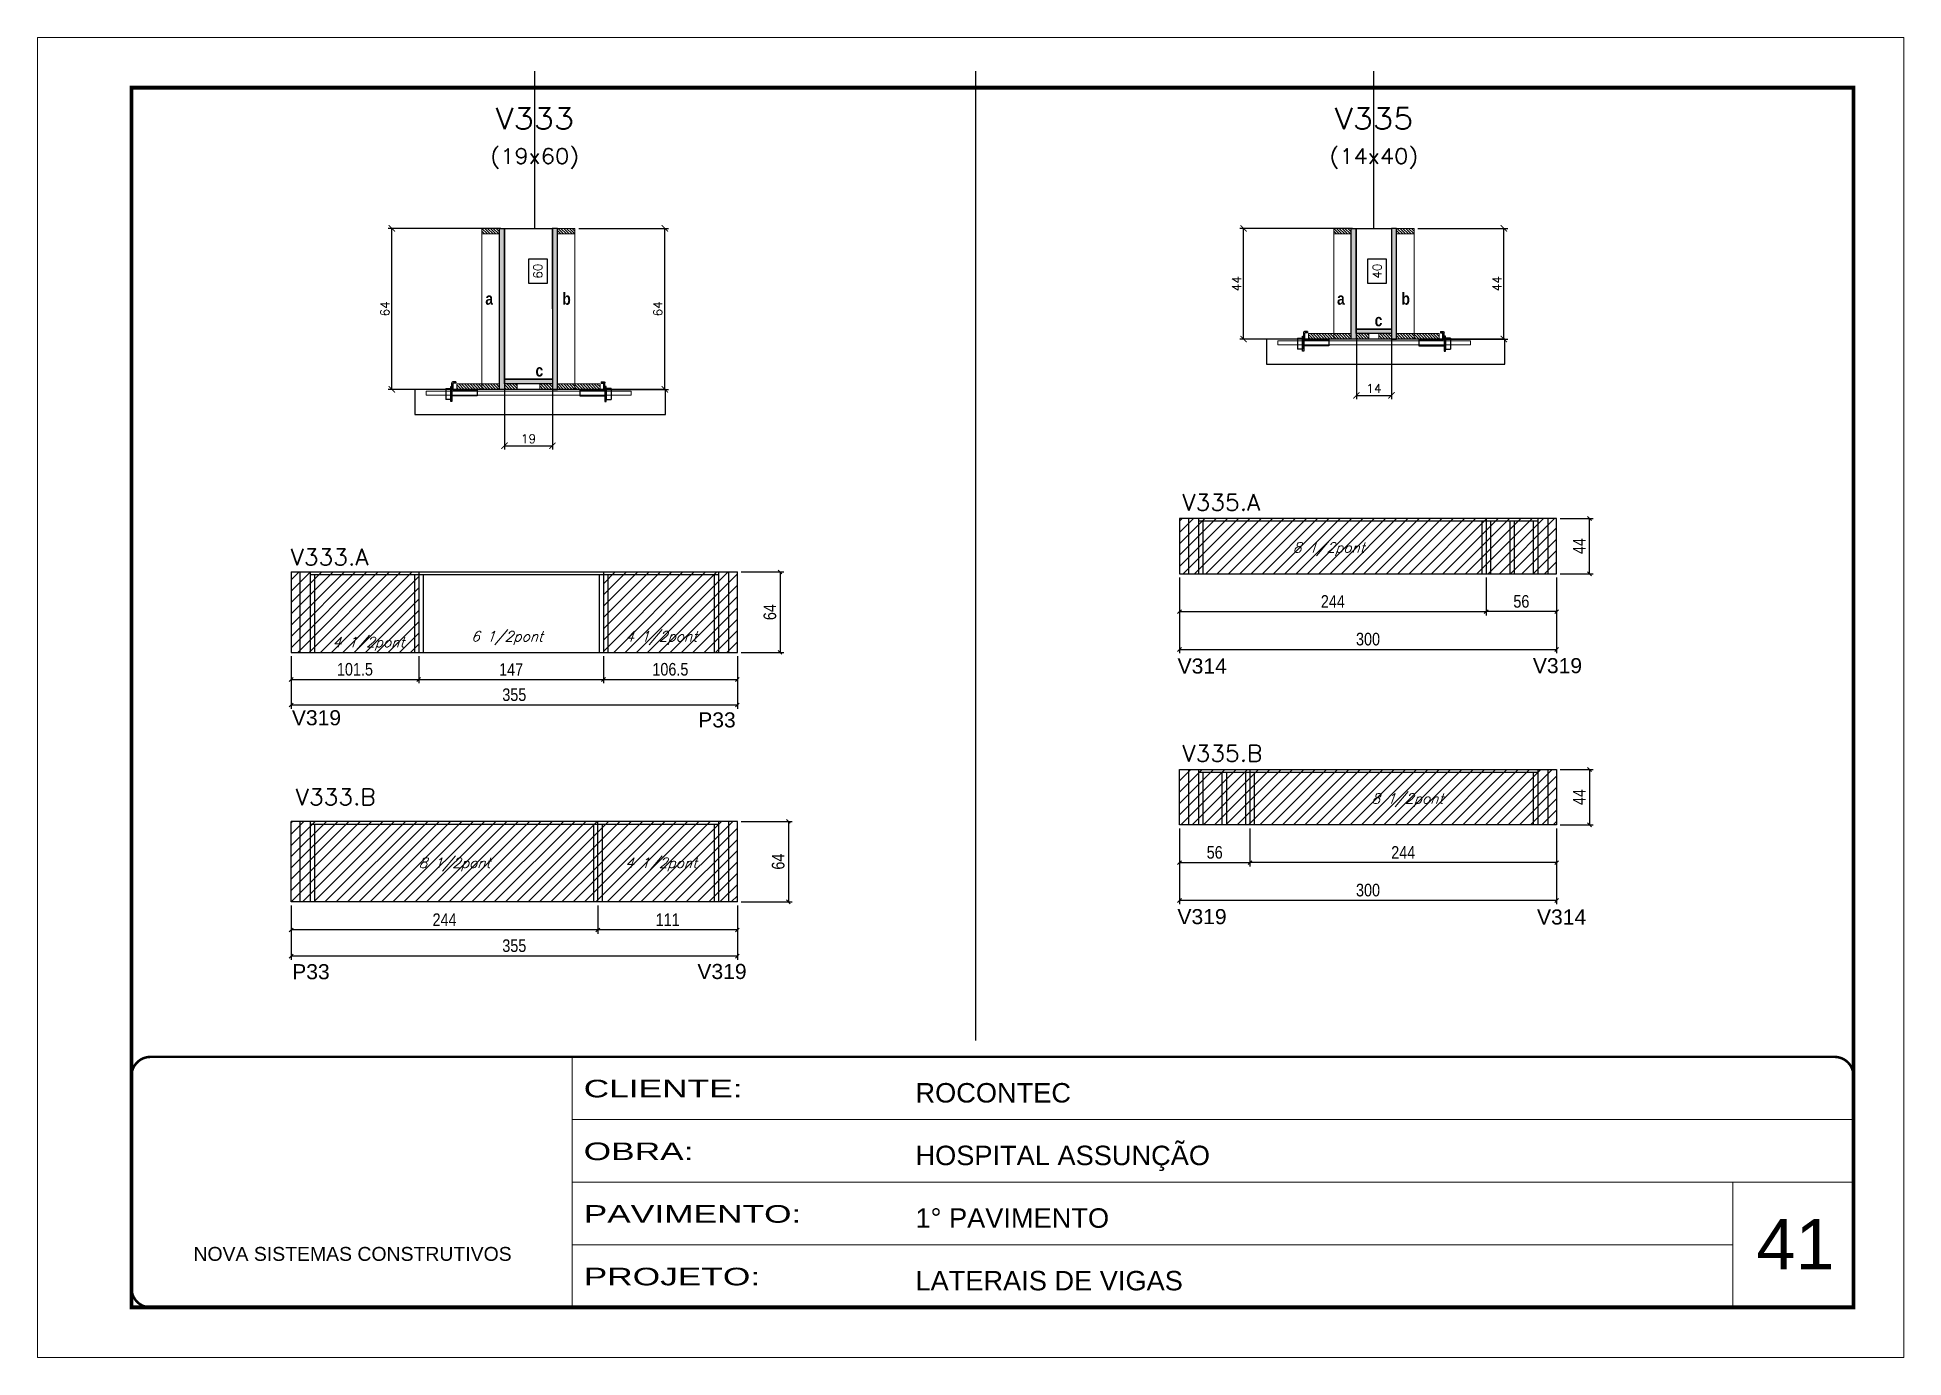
# Model space of a CAD drawing. Extents: x 137137 to 143418, y 10464 to 34486.
# Drawn here: x 137137 to 138622, y 21950 to 23000 of the extents above; entities that cross this region are included whole.
import ezdxf
from ezdxf.enums import TextEntityAlignment as Align

# ---------------------------------------------------------------- set-up
doc = ezdxf.new("R2010")
doc.units = 0
for name, pattern in [('CONTINUO', [0]), ('DASHED', [0.75, 0.5, -0.25]), ('HIDDEN', [0.375, 0.25, -0.125])]:
    doc.linetypes.add(name, pattern=pattern)
for name, color, linetype in [('5', 5, 'Continuous'), ('barrote', 251, 'Continuous'), ('COTA', 241, 'Continuous'), ('Cota Seção (2x)', 4, 'Continuous'), ('detalhes', 4, 'Continuous'), ('Painéis', 200, 'Continuous'), ('presilha', 1, 'Continuous'), ('SARR_2.2x7', 40, 'Continuous'), ('SARR_3.5x7', 81, 'Continuous'), ('texto', 7, 'Continuous'), ('Texto de Titulo', 7, 'Continuous'), ('Texto Qtd Sarr', 242, 'Continuous')]:
    doc.layers.add(name, color=color, linetype=linetype)
for name, color, linetype, lineweight in [('CARIMBO', 255, 'Continuous', 9), ('CONCRETO', 251, 'Continuous', 25), ('Folhas', 255, 'Continuous', 9), ('Hachura', 251, 'Continuous', 9), ('Madeira', 126, 'Continuous', 18), ('SARRAFO DE PRESSAO', 251, 'DASHED', 9), ('SCO-___-LAJ', 2, 'Continuous', 0), ('Texto Seção', 7, 'Continuous', 15)]:
    doc.layers.add(name, color=color, linetype=linetype, lineweight=lineweight)
doc.styles.add('ARIAL', font='arial.ttf')
doc.styles.add('COTA TECNICA', font='techl___.ttf', dxfattribs={"height": 10})
doc.styles.add('REGUA-120', font='ROMANS.shx', dxfattribs={"height": 15})
doc.styles.add('Romans', font='romans.shx')
doc.styles.get("Standard").update_dxf_attribs({"font": 'arial.ttf'})
doc.styles.add('TECNICA', font='techb___.ttf', dxfattribs={"height": 10})
doc.styles.add('Tecnologia', font='')
doc.styles.get('Tecnologia').set_extended_font_data('Forgotten Futurist')
doc.dimstyles.new('Cota Seção (2x)', dxfattribs={"dimtxt": 7, "dimasz": 5, "dimexe": 3, "dimexo": 3, "dimgap": 2, "dimtad": 3, "dimdec": 1, "dimlfac": 0.5, "dimzin": 12, "dimdsep": 46, "dimtxsty": 'Romans', "dimblk": 'ARCHTICK', "dimcen": 0, "dimclrd": 4, "dimclre": 4, "dimclrt": 1, "dimadec": 1, "dimazin": 3, "dimtfac": 1, "dimtdec": 1, "dimtmove": 0, "dimatfit": 3, "dimldrblk": 'OBLIQUE', "dimfxl": 1, "dimtolj": 1, "dimtzin": 12, "dimarcsym": 0})
doc.dimstyles.new('Cota Seção interna', dxfattribs={"dimtxt": 7, "dimasz": 6, "dimexe": 0.18, "dimexo": 2, "dimgap": -4, "dimtad": 3, "dimdec": 1, "dimlfac": 0.5, "dimzin": 12, "dimdsep": 46, "dimtxsty": 'Romans', "dimblk": 'ARCHTICK', "dimcen": 0.09, "dimse1": 1, "dimse2": 1, "dimsd1": 1, "dimsd2": 1, "dimclrd": 180, "dimclre": 5, "dimclrt": 1, "dimadec": 0, "dimazin": 3, "dimtfac": 1, "dimtdec": 1, "dimtofl": 0, "dimtmove": 0, "dimatfit": 3, "dimldrblk": 'ARCHTICK', "dimfxl": 1, "dimtolj": 1, "dimtzin": 0, "dimarcsym": 0})
doc.dimstyles.new('PAINEL', dxfattribs={"dimtxt": 10, "dimasz": 3, "dimexe": 3, "dimexo": 3, "dimgap": 3, "dimtad": 1, "dimdec": 1, "dimzin": 12, "dimdsep": 46, "dimtxsty": 'COTA TECNICA', "dimblk1": 'OBLIQUE', "dimblk2": 'OBLIQUE', "dimsah": 1, "dimcen": 0.9, "dimclrd": 4, "dimclre": 4, "dimclrt": 240, "dimadec": 1, "dimazin": 3, "dimtfac": 1, "dimtdec": 1, "dimtmove": 0, "dimatfit": 3, "dimfxl": 1, "dimtolj": 1, "dimtzin": 12, "dimarcsym": 0})
pattern_1 = [(315, (161133.3777, 14530.4116), (1.12253202, 1.12253202), [])]
pattern_2 = [(315, (161143.3777, 14530.4116), (1.12253202, 1.12253202), [])]
pattern_3 = [(315, (160465.6933, 14490.4116), (1.12253202, 1.12253202), [])]
pattern_4 = [(315, (160465.6933, 14416.8116), (1.12253202, 1.12253202), [])]
pattern_5 = [(45, (-4768.5, -8026.9955), (-4.49012806, 4.49012806), [])]
pattern_6 = [(45, (-3183.5, -8026.9955), (-4.49012806, 4.49012806), [])]

msp = doc.modelspace()

# ---------------------------------------------------------------- texts
at = {"layer": '5', "linetype": 'Continuous'}
for s, rotation, p in [('V314', 0.00004, (138044.57, 22494.07)), ('V319', 0.00004, (138327.25, 22494.37)), ('V319', 0.00004, (137339.82, 22452.93)), ('P33', 0.00004, (137663.16, 22451.21)), ('V319', 359.99996, (138044.42, 22294.77)), ('V314', 359.99996, (138330.54, 22294.48)), ('P33', 359.99996, (137340.09, 22250.97)), ('V319', 359.99996, (137662.49, 22251.14))]:
    msp.add_text(s, height=12, rotation=rotation, dxfattribs=at).set_placement(p)
at = {"layer": 'CARIMBO', "style": 'ARIAL'}
msp.add_text('41', height=40, dxfattribs=at).set_placement((138505.15, 22020.17))
at = {"layer": 'detalhes', "style": 'TECNICA'}
for s, p in [('a', (137493.77, 22787.39)), ('b', (137555, 22787.38)), ('a', (138171.45, 22787.39)), ('b', (138222.69, 22787.38)), ('c', (138201.36, 22770.29)), ('c', (137533.67, 22730.29))]:
    msp.add_text(s, height=9.6, dxfattribs=at).set_placement(p)
at = {"layer": 'texto', "color": 2, "char_height": 8, "attachment_point": 5, "style": 'Romans'}
for s, insert in [('{\\Q19;\\C256;8 1/2pont}', (138164.84, 22593)), ('{\\Q19;\\C256;6 1/2pont}', (137511.03, 22522.33)), ('{\\Q19;\\C256;4 1/2pont}', (137633.74, 22522.33)), ('{\\Q19;\\C256;4 1/2pont}', (137400.76, 22517.77)), ('{\\Q19;\\C256;8 1/2pont}', (138227.41, 22393.4)), ('{\\Q19;\\C256;8 1/2pont}', (137469.27, 22342.24)), ('{\\Q19;\\C256;4 1/2pont}', (137633.66, 22342.24))]:
    msp.add_mtext(s, dxfattribs=dict(at, insert=insert))
at = {"layer": 'Texto Seção', "style": 'REGUA-120', "width": 1.05}
for s, p in [('V335.A', (138048.34, 22623.72)), ('V333.A', (137338.82, 22580.21)), ('V335.B', (138048.34, 22424.13)), ('V333.B', (137342.86, 22389.52))]:
    msp.add_text(s, height=13, dxfattribs=at).set_placement(p)

# ---------------------------------------------------------------- blocks, each defined once
blk = doc.blocks.new('9999999999')
at = {"color": 30, "linetype": 'CONTINUO'}
for p, q in [((98564.6, 34230.2), (98564.6, 34429.4)), ((98564.6, 34379.6), (99584, 34379.6)), ((98564.6, 34329.8), (99488, 34329.8)), ((99584, 34329.8), (99488, 34329.8)), ((99488, 34329.8), (99488, 34230.2)), ((98564.6, 34280), (99488, 34280))]:
    blk.add_line(p, q, dxfattribs=at)
at = {"color": 30, "linetype": 'CONTINUO', "const_width": 2}
blk.add_lwpolyline([(99584, 34230.2), (99584, 34414.4, 0.414214), (99569, 34429.4), (98229, 34429.4, 0.414214), (98214, 34414.4), (98214, 34245.2, 0.414214), (98229, 34230.2), (99584, 34230.2)], format="xyb", dxfattribs=at)
at = {"layer": 'Folhas'}
blk.add_lwpolyline([(98139, 34190.2), (99624, 34190.2), (99624, 35240.2), (98139, 35240.2)], close=True, dxfattribs=at)
at = {"layer": 'Folhas', "color": 30, "const_width": 3}
blk.add_lwpolyline([(98214, 34230.2), (99584, 34230.2), (99584, 35200.2), (98214, 35200.2)], close=True, dxfattribs=at)
at = {"color": 7, "linetype": 'Continuous', "ltscale": 5, "style": 'ARIAL'}
for s, height, p in [('ROCONTEC', 15.48, (98837.7, 34393.1)), ('HOSPITAL ASSUNÇÃO', 15.483, (98837.7, 34343.3)), ('1° PAVIMENTO', 15.483, (98837.7, 34293.5)), ('NOVA SISTEMAS CONSTRUTIVOS', 11.059, (98263.2, 34267.2)), ('LATERAIS DE VIGAS', 15.483, (98837.7, 34243.7))]:
    blk.add_text(s, height=height, dxfattribs=at).set_placement(p)
at = {"layer": 'Folhas', "color": 7, "style": 'Tecnologia', "width": 1.5}
for s, p in [('CLIENTE:', (98573.7, 34397.2)), ('OBRA:', (98573.7, 34347.3)), ('PAVIMENTO:', (98573.7, 34297.5)), ('PROJETO:', (98573.7, 34247.7))]:
    blk.add_text(s, height=14, dxfattribs=at).set_placement(p)
blk = doc.blocks.new('_Oblique')
at = {"color": 0, "linetype": 'ByBlock', "lineweight": -2}
blk.add_line((-0.5, -0.5), (0.5, 0.5), dxfattribs=at)
blk = doc.blocks.new('*D1204')
at = {"layer": 'COTA', "color": 4, "linetype": 'ByBlock', "lineweight": -2, "transparency": 16777216}
for p, q in [((138046.1, 22570.4), (138046.1, 22510.2)), ((138346.1, 22570.4), (138346.1, 22510.2)), ((138046.1, 22513.2), (138346.1, 22513.2))]:
    blk.add_line(p, q, dxfattribs=at)
at = {"layer": 'Defpoints', "color": 0, "linetype": 'ByBlock', "transparency": 16777216}
for p in [(138046.1, 22573.4), (138346.1, 22573.4), (138346.1, 22513.2)]:
    blk.add_point(p, dxfattribs=at)
at = {"layer": 'COTA', "color": 4, "linetype": 'ByBlock', "lineweight": -2, "transparency": 16777216, "xscale": 3, "yscale": 3, "zscale": 3, "rotation": 180}
blk.add_blockref('_Oblique', (138046.1, 22513.2), dxfattribs=at)
at = {"layer": 'COTA', "color": 4, "linetype": 'ByBlock', "lineweight": -2, "transparency": 16777216, "xscale": 3, "yscale": 3, "zscale": 3}
blk.add_blockref('_Oblique', (138346.1, 22513.2), dxfattribs=at)
at = {"layer": 'COTA', "color": 240, "linetype": 'ByBlock', "transparency": 16777216, "insert": (138196.1, 22521.4), "char_height": 10, "attachment_point": 5, "style": 'COTA TECNICA'}
blk.add_mtext('\\A1;300', dxfattribs=at)
blk = doc.blocks.new('*D1205')
at = {"layer": 'COTA', "color": 4, "linetype": 'ByBlock', "lineweight": -2, "transparency": 16777216}
for p, q in [((138046.1, 22570.4), (138046.1, 22540.3)), ((138290.1, 22570.4), (138290.1, 22540.3)), ((138046.1, 22543.3), (138290.1, 22543.3))]:
    blk.add_line(p, q, dxfattribs=at)
at = {"layer": 'Defpoints', "color": 0, "linetype": 'ByBlock', "transparency": 16777216}
for p in [(138046.1, 22573.4), (138290.1, 22573.4), (138290.1, 22543.3)]:
    blk.add_point(p, dxfattribs=at)
at = {"layer": 'COTA', "color": 4, "linetype": 'ByBlock', "lineweight": -2, "transparency": 16777216, "xscale": 3, "yscale": 3, "zscale": 3, "rotation": 180}
blk.add_blockref('_Oblique', (138046.1, 22543.3), dxfattribs=at)
at = {"layer": 'COTA', "color": 4, "linetype": 'ByBlock', "lineweight": -2, "transparency": 16777216, "xscale": 3, "yscale": 3, "zscale": 3}
blk.add_blockref('_Oblique', (138290.1, 22543.3), dxfattribs=at)
at = {"layer": 'COTA', "color": 240, "linetype": 'ByBlock', "transparency": 16777216, "insert": (138168.1, 22551.4), "char_height": 10, "attachment_point": 5, "style": 'COTA TECNICA'}
blk.add_mtext('\\A1;244', dxfattribs=at)
blk = doc.blocks.new('*D1206')
at = {"layer": 'COTA', "color": 4, "linetype": 'ByBlock', "lineweight": -2, "transparency": 16777216}
for p, q in [((138290.1, 22570.4), (138290.1, 22540.3)), ((138346.1, 22570.4), (138346.1, 22540.3)), ((138346.1, 22543.3), (138290.1, 22543.3))]:
    blk.add_line(p, q, dxfattribs=at)
at = {"layer": 'Defpoints', "color": 0, "linetype": 'ByBlock', "transparency": 16777216}
for p in [(138290.1, 22573.4), (138346.1, 22573.4), (138290.1, 22543.3)]:
    blk.add_point(p, dxfattribs=at)
at = {"layer": 'COTA', "color": 4, "linetype": 'ByBlock', "lineweight": -2, "transparency": 16777216, "xscale": 3, "yscale": 3, "zscale": 3, "rotation": 180}
blk.add_blockref('_Oblique', (138290.1, 22543.3), dxfattribs=at)
at = {"layer": 'COTA', "color": 4, "linetype": 'ByBlock', "lineweight": -2, "transparency": 16777216, "xscale": 3, "yscale": 3, "zscale": 3}
blk.add_blockref('_Oblique', (138346.1, 22543.3), dxfattribs=at)
at = {"layer": 'COTA', "color": 240, "linetype": 'ByBlock', "transparency": 16777216, "insert": (138318.1, 22551.4), "char_height": 10, "attachment_point": 5, "style": 'COTA TECNICA'}
blk.add_mtext('\\A1;56', dxfattribs=at)
blk = doc.blocks.new('*D1207')
at = {"layer": 'COTA', "color": 4, "linetype": 'ByBlock', "lineweight": -2, "transparency": 16777216}
for p, q in [((138349.1, 22617.4), (138375.3, 22617.4)), ((138372.3, 22573.4), (138372.3, 22617.4)), ((138349.1, 22573.4), (138375.3, 22573.4))]:
    blk.add_line(p, q, dxfattribs=at)
at = {"layer": 'Defpoints', "color": 0, "linetype": 'ByBlock', "transparency": 16777216}
for p in [(138346.1, 22617.4), (138372.3, 22617.4), (138346.1, 22573.4)]:
    blk.add_point(p, dxfattribs=at)
at = {"layer": 'COTA', "color": 4, "linetype": 'ByBlock', "lineweight": -2, "transparency": 16777216, "xscale": 3, "yscale": 3, "zscale": 3}
for p, rotation in [((138372.3, 22617.4), 90), ((138372.3, 22573.4), 270)]:
    blk.add_blockref('_Oblique', p, dxfattribs=dict(at, rotation=rotation))
at = {"layer": 'COTA', "color": 240, "linetype": 'ByBlock', "transparency": 16777216, "insert": (138364.2, 22595.4), "char_height": 10, "attachment_point": 5, "rotation": 90, "style": 'COTA TECNICA'}
blk.add_mtext('\\A1;44', dxfattribs=at)
blk = doc.blocks.new('*D1208')
at = {"layer": 'COTA', "color": 4, "linetype": 'ByBlock', "lineweight": -2, "transparency": 16777216}
for p, q in [((138046.1, 22370.8), (138046.1, 22310.6)), ((138346.1, 22370.8), (138346.1, 22310.6)), ((138346.1, 22313.6), (138046.1, 22313.6))]:
    blk.add_line(p, q, dxfattribs=at)
at = {"layer": 'Defpoints', "color": 0, "linetype": 'ByBlock', "transparency": 16777216}
for p in [(138046.1, 22373.8), (138346.1, 22373.8), (138046.1, 22313.6)]:
    blk.add_point(p, dxfattribs=at)
at = {"layer": 'COTA', "color": 4, "linetype": 'ByBlock', "lineweight": -2, "transparency": 16777216, "xscale": 3, "yscale": 3, "zscale": 3, "rotation": 180}
blk.add_blockref('_Oblique', (138046.1, 22313.6), dxfattribs=at)
at = {"layer": 'COTA', "color": 4, "linetype": 'ByBlock', "lineweight": -2, "transparency": 16777216, "xscale": 3, "yscale": 3, "zscale": 3}
blk.add_blockref('_Oblique', (138346.1, 22313.6), dxfattribs=at)
at = {"layer": 'COTA', "color": 240, "linetype": 'ByBlock', "transparency": 16777216, "insert": (138196.1, 22321.8), "char_height": 10, "attachment_point": 5, "style": 'COTA TECNICA'}
blk.add_mtext('\\A1;300', dxfattribs=at)
blk = doc.blocks.new('*D1209')
at = {"layer": 'COTA', "color": 4, "linetype": 'ByBlock', "lineweight": -2, "transparency": 16777216}
for p, q in [((138102.1, 22370.8), (138102.1, 22340.7)), ((138346.1, 22370.8), (138346.1, 22340.7)), ((138346.1, 22343.7), (138102.1, 22343.7))]:
    blk.add_line(p, q, dxfattribs=at)
at = {"layer": 'Defpoints', "color": 0, "linetype": 'ByBlock', "transparency": 16777216}
for p in [(138102.1, 22373.8), (138346.1, 22373.8), (138102.1, 22343.7)]:
    blk.add_point(p, dxfattribs=at)
at = {"layer": 'COTA', "color": 4, "linetype": 'ByBlock', "lineweight": -2, "transparency": 16777216, "xscale": 3, "yscale": 3, "zscale": 3, "rotation": 180}
blk.add_blockref('_Oblique', (138102.1, 22343.7), dxfattribs=at)
at = {"layer": 'COTA', "color": 4, "linetype": 'ByBlock', "lineweight": -2, "transparency": 16777216, "xscale": 3, "yscale": 3, "zscale": 3}
blk.add_blockref('_Oblique', (138346.1, 22343.7), dxfattribs=at)
at = {"layer": 'COTA', "color": 240, "linetype": 'ByBlock', "transparency": 16777216, "insert": (138224.1, 22351.8), "char_height": 10, "attachment_point": 5, "style": 'COTA TECNICA'}
blk.add_mtext('\\A1;244', dxfattribs=at)
blk = doc.blocks.new('*D1210')
at = {"layer": 'COTA', "color": 4, "linetype": 'ByBlock', "lineweight": -2, "transparency": 16777216}
for p, q in [((138046.1, 22370.8), (138046.1, 22340.7)), ((138102.1, 22370.8), (138102.1, 22340.7)), ((138046.1, 22343.7), (138102.1, 22343.7))]:
    blk.add_line(p, q, dxfattribs=at)
at = {"layer": 'Defpoints', "color": 0, "linetype": 'ByBlock', "transparency": 16777216}
for p in [(138046.1, 22373.8), (138102.1, 22373.8), (138102.1, 22343.7)]:
    blk.add_point(p, dxfattribs=at)
at = {"layer": 'COTA', "color": 4, "linetype": 'ByBlock', "lineweight": -2, "transparency": 16777216, "xscale": 3, "yscale": 3, "zscale": 3, "rotation": 180}
blk.add_blockref('_Oblique', (138046.1, 22343.7), dxfattribs=at)
at = {"layer": 'COTA', "color": 4, "linetype": 'ByBlock', "lineweight": -2, "transparency": 16777216, "xscale": 3, "yscale": 3, "zscale": 3}
blk.add_blockref('_Oblique', (138102.1, 22343.7), dxfattribs=at)
at = {"layer": 'COTA', "color": 240, "linetype": 'ByBlock', "transparency": 16777216, "insert": (138074.1, 22351.8), "char_height": 10, "attachment_point": 5, "style": 'COTA TECNICA'}
blk.add_mtext('\\A1;56', dxfattribs=at)
blk = doc.blocks.new('*D1211')
at = {"layer": 'COTA', "color": 4, "linetype": 'ByBlock', "lineweight": -2, "transparency": 16777216}
for p, q in [((138349.1, 22417.8), (138375.3, 22417.8)), ((138372.3, 22417.8), (138372.3, 22373.8)), ((138349.1, 22373.8), (138375.3, 22373.8))]:
    blk.add_line(p, q, dxfattribs=at)
at = {"layer": 'Defpoints', "color": 0, "linetype": 'ByBlock', "transparency": 16777216}
for p in [(138346.1, 22417.8), (138346.1, 22373.8), (138372.3, 22373.8)]:
    blk.add_point(p, dxfattribs=at)
at = {"layer": 'COTA', "color": 4, "linetype": 'ByBlock', "lineweight": -2, "transparency": 16777216, "xscale": 3, "yscale": 3, "zscale": 3}
for p, rotation in [((138372.3, 22417.8), 90), ((138372.3, 22373.8), 270)]:
    blk.add_blockref('_Oblique', p, dxfattribs=dict(at, rotation=rotation))
at = {"layer": 'COTA', "color": 240, "linetype": 'ByBlock', "transparency": 16777216, "insert": (138364.2, 22395.8), "char_height": 10, "attachment_point": 5, "rotation": 90, "style": 'COTA TECNICA'}
blk.add_mtext('\\A1;44', dxfattribs=at)
blk = doc.blocks.new('_ArchTick')
at = {"color": 0, "linetype": 'ByBlock', "const_width": 0.15}
blk.add_lwpolyline([(-0.5, -0.5), (0.5, 0.5)], dxfattribs=at)
blk = doc.blocks.new('*D1180')
at = {"layer": 'COTA', "color": 4, "lineweight": -2, "transparency": 16777216}
for p, q in [((138183.8, 22848.1), (138094.1, 22848.1)), ((138097.1, 22760.1), (138097.1, 22848.1)), ((138145.8, 22760.1), (138094.1, 22760.1))]:
    blk.add_line(p, q, dxfattribs=at)
at = {"layer": 'Defpoints', "color": 0, "transparency": 16777216}
for p in [(138097.1, 22848.1), (138186.8, 22848.1), (138148.8, 22760.1)]:
    blk.add_point(p, dxfattribs=at)
at = {"layer": 'COTA', "color": 4, "lineweight": -2, "transparency": 16777216, "xscale": 5, "yscale": 5, "zscale": 5}
for p, rotation in [((138097.1, 22848.1), 90), ((138097.1, 22760.1), 270)]:
    blk.add_blockref('_ArchTick', p, dxfattribs=dict(at, rotation=rotation))
at = {"layer": 'COTA', "color": 1, "transparency": 16777216, "insert": (138091.6, 22804.1), "char_height": 7, "attachment_point": 5, "rotation": 90, "style": 'Romans'}
blk.add_mtext('\\A1;44', dxfattribs=at)
blk = doc.blocks.new('*D1181')
at = {"layer": 'COTA', "color": 4, "lineweight": -2, "transparency": 16777216}
for p, q in [((138235.7, 22848.1), (138307.2, 22848.1)), ((138304.2, 22760.1), (138304.2, 22848.1)), ((138255.8, 22760.1), (138307.2, 22760.1))]:
    blk.add_line(p, q, dxfattribs=at)
at = {"layer": 'Defpoints', "color": 0, "transparency": 16777216}
for p in [(138232.7, 22848.1), (138304.2, 22848.1), (138252.8, 22760.1)]:
    blk.add_point(p, dxfattribs=at)
at = {"layer": 'COTA', "color": 4, "lineweight": -2, "transparency": 16777216, "xscale": 5, "yscale": 5, "zscale": 5}
for p, rotation in [((138304.2, 22848.1), 90), ((138304.2, 22760.1), 270)]:
    blk.add_blockref('_ArchTick', p, dxfattribs=dict(at, rotation=rotation))
at = {"layer": 'COTA', "color": 1, "transparency": 16777216, "insert": (138298.7, 22804.1), "char_height": 7, "attachment_point": 5, "rotation": 90, "style": 'Romans'}
blk.add_mtext('\\A1;44', dxfattribs=at)
blk = doc.blocks.new('*D1182')
at = {"layer": 'Cota Seção (2x)', "color": 180, "lineweight": -2, "transparency": 16777216}
for p, q in [((138210.8, 22823.7), (138195.8, 22823.7)), ((138195.8, 22823.7), (138195.8, 22804.4)), ((138210.8, 22804.4), (138210.8, 22823.7)), ((138195.8, 22804.4), (138210.8, 22804.4))]:
    blk.add_line(p, q, dxfattribs=at)
at = {"layer": 'Defpoints', "color": 0, "transparency": 16777216}
for p in [(138214.7, 22848.1), (138214.8, 22848.1), (138214.8, 22768.1)]:
    blk.add_point(p, dxfattribs=at)
at = {"layer": 'Cota Seção (2x)', "color": 1, "transparency": 16777216, "insert": (138203.3, 22814.1), "char_height": 7, "attachment_point": 5, "rotation": 90, "style": 'Romans'}
blk.add_mtext('\\A1;40', dxfattribs=at)
blk = doc.blocks.new('titulo1')
at = {"layer": 'Defpoints', "color": 252, "linetype": 'HIDDEN', "ltscale": 2}
blk.add_line((0, 0), (0, 125), dxfattribs=at)
at = {"layer": 'Defpoints', "style": 'Romans', "oblique": 15}
blk.add_attdef('FOLHA', text='', height=10, dxfattribs=at).set_placement((0, 15.6), align=Align.MIDDLE_CENTER)
at = {"layer": 'Texto Qtd Sarr', "color": 3, "style": 'Romans', "oblique": 15}
for tag, height, p in [('TITULO', 17, (0, 71.4)), ('SEÇÃO', 12, (0, 41.5))]:
    blk.add_attdef(tag, text='', height=height, dxfattribs=at).set_placement(p, align=Align.MIDDLE_CENTER)
blk = doc.blocks.new('PRESILHA METÁLICA 1')
at = {"layer": 'presilha'}
for p, q in [((0, 13), (6, 13)), ((0, 13), (0, 0)), ((6, 0), (0, 0)), ((6, 15.5), (7.5, 15.5)), ((6, -2.5), (6, 15.5)), ((6, 13), (6, 0)), ((7.5, 10.6), (7.5, 19.9)), ((7.5, 15.5), (7.5, -2.5)), ((37.5, 4.1), (7.5, 4.1)), ((12, 21), (8.6, 21)), ((9, 11.6), (9, 18.9)), ((12, 19.5), (9.6, 19.5)), ((37.5, 11), (9.6, 11)), ((12, 21), (12, 19.5)), ((37.5, 11), (37.5, 4.1)), ((7.5, -2.5), (6, -2.5))]:
    blk.add_line(p, q, dxfattribs=at)
for centre, radius, start, end in [((8.6, 19.9), 1.14, 90, 180), ((9.6, 18.9), 0.57, 90, 180), ((9.6, 11.6), 0.57, 180, 270)]:
    blk.add_arc(centre, radius, start, end, dxfattribs=at)
blk = doc.blocks.new('*D1183')
at = {"layer": 'COTA', "color": 4, "lineweight": -2, "transparency": 16777216}
for p, q in [((138186.8, 22761.5), (138186.8, 22712.3)), ((138214.8, 22761.5), (138214.8, 22712.3)), ((138186.8, 22715.3), (138214.8, 22715.3))]:
    blk.add_line(p, q, dxfattribs=at)
at = {"layer": 'Defpoints', "color": 0, "transparency": 16777216}
for p in [(138186.8, 22764.5), (138214.8, 22764.5), (138214.8, 22715.3)]:
    blk.add_point(p, dxfattribs=at)
at = {"layer": 'COTA', "color": 4, "lineweight": -2, "transparency": 16777216, "xscale": 5, "yscale": 5, "zscale": 5, "rotation": 180}
blk.add_blockref('_ArchTick', (138186.8, 22715.3), dxfattribs=at)
at = {"layer": 'COTA', "color": 4, "lineweight": -2, "transparency": 16777216, "xscale": 5, "yscale": 5, "zscale": 5}
blk.add_blockref('_ArchTick', (138214.8, 22715.3), dxfattribs=at)
at = {"layer": 'COTA', "color": 1, "transparency": 16777216, "insert": (138200.8, 22720.8), "char_height": 7, "attachment_point": 5, "style": 'Romans'}
blk.add_mtext('\\A1;14', dxfattribs=at)
blk = doc.blocks.new('*D1184')
at = {"layer": 'COTA', "color": 4, "linetype": 'ByBlock', "lineweight": -2, "transparency": 16777216}
for p, q in [((137697.3, 22574.9), (137731.3, 22574.9)), ((137728.3, 22574.9), (137728.3, 22510.9)), ((137697.3, 22510.9), (137731.3, 22510.9))]:
    blk.add_line(p, q, dxfattribs=at)
at = {"layer": 'Defpoints', "color": 0, "linetype": 'ByBlock', "transparency": 16777216}
for p in [(137694.3, 22574.9), (137694.3, 22510.9), (137728.3, 22510.9)]:
    blk.add_point(p, dxfattribs=at)
at = {"layer": 'COTA', "color": 4, "linetype": 'ByBlock', "lineweight": -2, "transparency": 16777216, "xscale": 3, "yscale": 3, "zscale": 3}
for p, rotation in [((137728.3, 22574.9), 90), ((137728.3, 22510.9), 270)]:
    blk.add_blockref('_Oblique', p, dxfattribs=dict(at, rotation=rotation))
at = {"layer": 'COTA', "color": 240, "linetype": 'ByBlock', "transparency": 16777216, "insert": (137720.2, 22542.9), "char_height": 10, "attachment_point": 5, "rotation": 90, "style": 'COTA TECNICA'}
blk.add_mtext('\\A1;64', dxfattribs=at)
blk = doc.blocks.new('*D1185')
at = {"layer": 'COTA', "color": 4, "linetype": 'ByBlock', "lineweight": -2, "transparency": 16777216}
for p, q in [((137583.3, 22309.5), (137583.3, 22287.2)), ((137694.3, 22309.5), (137694.3, 22287.2)), ((137694.3, 22290.2), (137583.3, 22290.2))]:
    blk.add_line(p, q, dxfattribs=at)
at = {"layer": 'Defpoints', "color": 0, "linetype": 'ByBlock', "transparency": 16777216}
for p in [(137583.3, 22312.5), (137694.3, 22312.5), (137583.3, 22290.2)]:
    blk.add_point(p, dxfattribs=at)
at = {"layer": 'COTA', "color": 4, "linetype": 'ByBlock', "lineweight": -2, "transparency": 16777216, "xscale": 3, "yscale": 3, "zscale": 3, "rotation": 180}
blk.add_blockref('_Oblique', (137583.3, 22290.2), dxfattribs=at)
at = {"layer": 'COTA', "color": 4, "linetype": 'ByBlock', "lineweight": -2, "transparency": 16777216, "xscale": 3, "yscale": 3, "zscale": 3}
blk.add_blockref('_Oblique', (137694.3, 22290.2), dxfattribs=at)
at = {"layer": 'COTA', "color": 240, "linetype": 'ByBlock', "transparency": 16777216, "insert": (137638.8, 22298.3), "char_height": 10, "attachment_point": 5, "style": 'COTA TECNICA'}
blk.add_mtext('\\A1;111', dxfattribs=at)
blk = doc.blocks.new('*D1186')
at = {"layer": 'COTA', "color": 4, "linetype": 'ByBlock', "lineweight": -2, "transparency": 16777216}
for p, q in [((137339.3, 22309.5), (137339.3, 22287.2)), ((137583.3, 22309.5), (137583.3, 22287.2)), ((137583.3, 22290.2), (137339.3, 22290.2))]:
    blk.add_line(p, q, dxfattribs=at)
at = {"layer": 'Defpoints', "color": 0, "linetype": 'ByBlock', "transparency": 16777216}
for p in [(137339.3, 22312.5), (137583.3, 22312.5), (137339.3, 22290.2)]:
    blk.add_point(p, dxfattribs=at)
at = {"layer": 'COTA', "color": 4, "linetype": 'ByBlock', "lineweight": -2, "transparency": 16777216, "xscale": 3, "yscale": 3, "zscale": 3, "rotation": 180}
blk.add_blockref('_Oblique', (137339.3, 22290.2), dxfattribs=at)
at = {"layer": 'COTA', "color": 4, "linetype": 'ByBlock', "lineweight": -2, "transparency": 16777216, "xscale": 3, "yscale": 3, "zscale": 3}
blk.add_blockref('_Oblique', (137583.3, 22290.2), dxfattribs=at)
at = {"layer": 'COTA', "color": 240, "linetype": 'ByBlock', "transparency": 16777216, "insert": (137461.3, 22298.3), "char_height": 10, "attachment_point": 5, "style": 'COTA TECNICA'}
blk.add_mtext('\\A1;244', dxfattribs=at)
blk = doc.blocks.new('*D1187')
at = {"layer": 'COTA', "color": 4, "linetype": 'ByBlock', "lineweight": -2, "transparency": 16777216}
for p, q in [((137697.3, 22376.5), (137737.9, 22376.5)), ((137734.9, 22376.5), (137734.9, 22312.5)), ((137697.3, 22312.5), (137737.9, 22312.5))]:
    blk.add_line(p, q, dxfattribs=at)
at = {"layer": 'Defpoints', "color": 0, "linetype": 'ByBlock', "transparency": 16777216}
for p in [(137694.3, 22376.5), (137694.3, 22312.5), (137734.9, 22312.5)]:
    blk.add_point(p, dxfattribs=at)
at = {"layer": 'COTA', "color": 4, "linetype": 'ByBlock', "lineweight": -2, "transparency": 16777216, "xscale": 3, "yscale": 3, "zscale": 3}
for p, rotation in [((137734.9, 22376.5), 90), ((137734.9, 22312.5), 270)]:
    blk.add_blockref('_Oblique', p, dxfattribs=dict(at, rotation=rotation))
at = {"layer": 'COTA', "color": 240, "linetype": 'ByBlock', "transparency": 16777216, "insert": (137726.8, 22344.5), "char_height": 10, "attachment_point": 5, "rotation": 90, "style": 'COTA TECNICA'}
blk.add_mtext('\\A1;64', dxfattribs=at)
blk = doc.blocks.new('*D1188')
at = {"layer": 'COTA', "color": 4, "lineweight": -2, "transparency": 16777216}
for p, q in [((137506.1, 22848.1), (137416.4, 22848.1)), ((137419.4, 22720.1), (137419.4, 22848.1)), ((137468.1, 22720.1), (137416.4, 22720.1))]:
    blk.add_line(p, q, dxfattribs=at)
at = {"layer": 'Defpoints', "color": 0, "transparency": 16777216}
for p in [(137419.4, 22848.1), (137509.1, 22848.1), (137471.1, 22720.1)]:
    blk.add_point(p, dxfattribs=at)
at = {"layer": 'COTA', "color": 4, "lineweight": -2, "transparency": 16777216, "xscale": 5, "yscale": 5, "zscale": 5}
for p, rotation in [((137419.4, 22848.1), 90), ((137419.4, 22720.1), 270)]:
    blk.add_blockref('_ArchTick', p, dxfattribs=dict(at, rotation=rotation))
at = {"layer": 'COTA', "color": 1, "transparency": 16777216, "insert": (137413.9, 22784.1), "char_height": 7, "attachment_point": 5, "rotation": 90, "style": 'Romans'}
blk.add_mtext('\\A1;64', dxfattribs=at)
blk = doc.blocks.new('*D1189')
at = {"layer": 'COTA', "color": 4, "lineweight": -2, "transparency": 16777216}
for p, q in [((137568.1, 22848.1), (137639.5, 22848.1)), ((137636.5, 22720.1), (137636.5, 22848.1)), ((137588.1, 22720.1), (137639.5, 22720.1))]:
    blk.add_line(p, q, dxfattribs=at)
at = {"layer": 'Defpoints', "color": 0, "transparency": 16777216}
for p in [(137565.1, 22848.1), (137636.5, 22848.1), (137585.1, 22720.1)]:
    blk.add_point(p, dxfattribs=at)
at = {"layer": 'COTA', "color": 4, "lineweight": -2, "transparency": 16777216, "xscale": 5, "yscale": 5, "zscale": 5}
for p, rotation in [((137636.5, 22848.1), 90), ((137636.5, 22720.1), 270)]:
    blk.add_blockref('_ArchTick', p, dxfattribs=dict(at, rotation=rotation))
at = {"layer": 'COTA', "color": 1, "transparency": 16777216, "insert": (137631, 22784.1), "char_height": 7, "attachment_point": 5, "rotation": 90, "style": 'Romans'}
blk.add_mtext('\\A1;64', dxfattribs=at)
blk = doc.blocks.new('*D1190')
at = {"layer": 'Cota Seção (2x)', "color": 180, "lineweight": -2, "transparency": 16777216}
for p, q in [((137543.1, 22823.6), (137528.1, 22823.6)), ((137528.1, 22823.6), (137528.1, 22804.6)), ((137543.1, 22804.6), (137543.1, 22823.6)), ((137528.1, 22804.6), (137543.1, 22804.6))]:
    blk.add_line(p, q, dxfattribs=at)
at = {"layer": 'Defpoints', "color": 0, "transparency": 16777216}
for p in [(137547.1, 22848.1), (137547.1, 22848.1), (137547.1, 22728.1)]:
    blk.add_point(p, dxfattribs=at)
at = {"layer": 'Cota Seção (2x)', "color": 1, "transparency": 16777216, "insert": (137535.6, 22814.1), "char_height": 7, "attachment_point": 5, "rotation": 90, "style": 'Romans'}
blk.add_mtext('\\A1;60', dxfattribs=at)
blk = doc.blocks.new('*D1191')
at = {"layer": 'COTA', "color": 4, "lineweight": -2, "transparency": 16777216}
for p, q in [((137509.1, 22721.5), (137509.1, 22672.3)), ((137547.1, 22721.5), (137547.1, 22672.3)), ((137509.1, 22675.3), (137547.1, 22675.3))]:
    blk.add_line(p, q, dxfattribs=at)
at = {"layer": 'Defpoints', "color": 0, "transparency": 16777216}
for p in [(137509.1, 22724.5), (137547.1, 22724.5), (137547.1, 22675.3)]:
    blk.add_point(p, dxfattribs=at)
at = {"layer": 'COTA', "color": 4, "lineweight": -2, "transparency": 16777216, "xscale": 5, "yscale": 5, "zscale": 5, "rotation": 180}
blk.add_blockref('_ArchTick', (137509.1, 22675.3), dxfattribs=at)
at = {"layer": 'COTA', "color": 4, "lineweight": -2, "transparency": 16777216, "xscale": 5, "yscale": 5, "zscale": 5}
blk.add_blockref('_ArchTick', (137547.1, 22675.3), dxfattribs=at)
at = {"layer": 'COTA', "color": 1, "transparency": 16777216, "insert": (137528.1, 22680.8), "char_height": 7, "attachment_point": 5, "style": 'Romans'}
blk.add_mtext('\\A1;19', dxfattribs=at)
blk = doc.blocks.new('*D1212')
at = {"layer": 'COTA', "color": 4, "lineweight": -2, "ltscale": 25, "transparency": 16777216}
for p, q in [((137339.3, 22507.9), (137339.3, 22486.3)), ((137440.8, 22507.9), (137440.8, 22486.3)), ((137339.3, 22489.3), (137440.8, 22489.3))]:
    blk.add_line(p, q, dxfattribs=at)
at = {"layer": 'Defpoints', "color": 0, "ltscale": 25, "transparency": 16777216}
for p in [(137339.3, 22510.9), (137440.8, 22510.9), (137440.8, 22489.3)]:
    blk.add_point(p, dxfattribs=at)
at = {"layer": 'COTA', "color": 4, "lineweight": -2, "ltscale": 25, "transparency": 16777216, "xscale": 3, "yscale": 3, "zscale": 3, "rotation": 180}
blk.add_blockref('_Oblique', (137339.3, 22489.3), dxfattribs=at)
at = {"layer": 'COTA', "color": 4, "lineweight": -2, "ltscale": 25, "transparency": 16777216, "xscale": 3, "yscale": 3, "zscale": 3}
blk.add_blockref('_Oblique', (137440.8, 22489.3), dxfattribs=at)
at = {"layer": 'COTA', "color": 240, "ltscale": 25, "transparency": 16777216, "insert": (137390, 22497.4), "char_height": 10, "attachment_point": 5, "style": 'COTA TECNICA'}
blk.add_mtext('\\A1;101.5', dxfattribs=at)
blk = doc.blocks.new('*D1213')
at = {"layer": 'COTA', "color": 4, "lineweight": -2, "ltscale": 25, "transparency": 16777216}
for p, q in [((137440.8, 22507.9), (137440.8, 22486.3)), ((137587.8, 22507.9), (137587.8, 22486.3)), ((137440.8, 22489.3), (137587.8, 22489.3))]:
    blk.add_line(p, q, dxfattribs=at)
at = {"layer": 'Defpoints', "color": 0, "ltscale": 25, "transparency": 16777216}
for p in [(137440.8, 22510.9), (137587.8, 22510.9), (137587.8, 22489.3)]:
    blk.add_point(p, dxfattribs=at)
at = {"layer": 'COTA', "color": 4, "lineweight": -2, "ltscale": 25, "transparency": 16777216, "xscale": 3, "yscale": 3, "zscale": 3, "rotation": 180}
blk.add_blockref('_Oblique', (137440.8, 22489.3), dxfattribs=at)
at = {"layer": 'COTA', "color": 4, "lineweight": -2, "ltscale": 25, "transparency": 16777216, "xscale": 3, "yscale": 3, "zscale": 3}
blk.add_blockref('_Oblique', (137587.8, 22489.3), dxfattribs=at)
at = {"layer": 'COTA', "color": 240, "ltscale": 25, "transparency": 16777216, "insert": (137514.3, 22497.3), "char_height": 10, "attachment_point": 5, "style": 'COTA TECNICA'}
blk.add_mtext('\\A1;147', dxfattribs=at)
blk = doc.blocks.new('*D1214')
at = {"layer": 'COTA', "color": 4, "lineweight": -2, "ltscale": 25, "transparency": 16777216}
for p, q in [((137587.8, 22507.9), (137587.8, 22486.3)), ((137694.3, 22507.9), (137694.3, 22486.3)), ((137587.8, 22489.3), (137694.3, 22489.3))]:
    blk.add_line(p, q, dxfattribs=at)
at = {"layer": 'Defpoints', "color": 0, "ltscale": 25, "transparency": 16777216}
for p in [(137587.8, 22510.9), (137694.3, 22510.9), (137694.3, 22489.3)]:
    blk.add_point(p, dxfattribs=at)
at = {"layer": 'COTA', "color": 4, "lineweight": -2, "ltscale": 25, "transparency": 16777216, "xscale": 3, "yscale": 3, "zscale": 3, "rotation": 180}
blk.add_blockref('_Oblique', (137587.8, 22489.3), dxfattribs=at)
at = {"layer": 'COTA', "color": 4, "lineweight": -2, "ltscale": 25, "transparency": 16777216, "xscale": 3, "yscale": 3, "zscale": 3}
blk.add_blockref('_Oblique', (137694.3, 22489.3), dxfattribs=at)
at = {"layer": 'COTA', "color": 240, "ltscale": 25, "transparency": 16777216, "insert": (137641, 22497.4), "char_height": 10, "attachment_point": 5, "style": 'COTA TECNICA'}
blk.add_mtext('\\A1;106.5', dxfattribs=at)
blk = doc.blocks.new('*D1220')
at = {"layer": 'COTA', "color": 4, "lineweight": -2, "ltscale": 25, "transparency": 16777216}
for p, q in [((137339.3, 22507.9), (137339.3, 22466)), ((137694.3, 22507.9), (137694.3, 22466)), ((137694.3, 22469), (137339.3, 22469))]:
    blk.add_line(p, q, dxfattribs=at)
at = {"layer": 'Defpoints', "color": 0, "ltscale": 25, "transparency": 16777216}
for p in [(137339.3, 22510.9), (137694.3, 22510.9), (137339.3, 22469)]:
    blk.add_point(p, dxfattribs=at)
at = {"layer": 'COTA', "color": 4, "lineweight": -2, "ltscale": 25, "transparency": 16777216, "xscale": 3, "yscale": 3, "zscale": 3, "rotation": 180}
blk.add_blockref('_Oblique', (137339.3, 22469), dxfattribs=at)
at = {"layer": 'COTA', "color": 4, "lineweight": -2, "ltscale": 25, "transparency": 16777216, "xscale": 3, "yscale": 3, "zscale": 3}
blk.add_blockref('_Oblique', (137694.3, 22469), dxfattribs=at)
at = {"layer": 'COTA', "color": 240, "ltscale": 25, "transparency": 16777216, "insert": (137516.8, 22477.2), "char_height": 10, "attachment_point": 5, "style": 'COTA TECNICA'}
blk.add_mtext('\\A1;355', dxfattribs=at)
blk = doc.blocks.new('*D1221')
at = {"layer": 'COTA', "color": 4, "lineweight": -2, "ltscale": 25, "transparency": 16777216}
for p, q in [((137339.3, 22309.5), (137339.3, 22266.3)), ((137694.3, 22309.5), (137694.3, 22266.3)), ((137694.3, 22269.3), (137339.3, 22269.3))]:
    blk.add_line(p, q, dxfattribs=at)
at = {"layer": 'Defpoints', "color": 0, "ltscale": 25, "transparency": 16777216}
for p in [(137339.3, 22312.5), (137694.3, 22312.5), (137339.3, 22269.3)]:
    blk.add_point(p, dxfattribs=at)
at = {"layer": 'COTA', "color": 4, "lineweight": -2, "ltscale": 25, "transparency": 16777216, "xscale": 3, "yscale": 3, "zscale": 3, "rotation": 180}
blk.add_blockref('_Oblique', (137339.3, 22269.3), dxfattribs=at)
at = {"layer": 'COTA', "color": 4, "lineweight": -2, "ltscale": 25, "transparency": 16777216, "xscale": 3, "yscale": 3, "zscale": 3}
blk.add_blockref('_Oblique', (137694.3, 22269.3), dxfattribs=at)
at = {"layer": 'COTA', "color": 240, "ltscale": 25, "transparency": 16777216, "insert": (137516.8, 22277.6), "char_height": 10, "attachment_point": 5, "style": 'COTA TECNICA'}
blk.add_mtext('\\A1;355', dxfattribs=at)

# ---------------------------------------------------------------- dimensions: what is measured, and where the dimension line sits
at = {"layer": 'COTA'}
for base, p1, p2, picture, middle in [((137419.42, 22848.06), (137471.07, 22720.06), (137509.07, 22848.06), '*D1188', (137413.92, 22784.06)), ((137636.55, 22848.06), (137585.07, 22720.06), (137565.06, 22848.06), '*D1189', (137631.05, 22784.06)), ((138097.11, 22848.06), (138148.76, 22760.06), (138186.76, 22848.06), '*D1180', (138091.61, 22804.06)), ((138304.23, 22848.06), (138252.76, 22760.06), (138232.75, 22848.06), '*D1181', (138298.73, 22804.06))]:
    dim = msp.add_linear_dim(base=base, p1=p1, p2=p2, angle=90, dimstyle='Cota Seção (2x)', dxfattribs=at)
    dim.commit()
    dim.dimension.update_dxf_attribs({"geometry": picture, "text_midpoint": middle})
for base, p1, p2, picture, middle in [((138214.76, 22715.33), (138186.76, 22764.46), (138214.76, 22764.46), '*D1183', (138200.76, 22720.83)), ((137547.07, 22675.33), (137509.07, 22724.46), (137547.07, 22724.46), '*D1191', (137528.07, 22680.83))]:
    dim = msp.add_linear_dim(base=base, p1=p1, p2=p2, dimstyle='Cota Seção (2x)', dxfattribs=at)
    dim.commit()
    dim.dimension.update_dxf_attribs({"geometry": picture, "text_midpoint": middle})
at = {"layer": 'COTA', "linetype": 'ByBlock'}
for p1, p2, distance, picture, middle in [((138346.12, 22573.36), (138346.12, 22617.36), -26.15, '*D1207', (138364.2, 22595.36)), ((137694.29, 22574.86), (137694.29, 22510.86), 34, '*D1184', (137720.19, 22542.86)), ((138046.12, 22573.36), (138346.12, 22573.36), -60.19, '*D1204', (138196.12, 22521.38)), ((138046.12, 22573.36), (138290.12, 22573.36), -30.07, '*D1205', (138168.12, 22551.36)), ((138346.12, 22573.36), (138290.12, 22573.36), 30.07, '*D1206', (138318.12, 22551.4)), ((138346.12, 22417.76), (138346.12, 22373.76), 26.15, '*D1211', (138364.2, 22395.76)), ((137694.29, 22376.46), (137694.29, 22312.46), 40.63, '*D1187', (137726.82, 22344.46)), ((138346.12, 22373.76), (138046.12, 22373.76), 60.19, '*D1208', (138196.12, 22321.79)), ((138046.12, 22373.76), (138102.12, 22373.76), -30.07, '*D1210', (138074.12, 22351.8)), ((138346.12, 22373.76), (138102.12, 22373.76), 30.07, '*D1209', (138224.12, 22351.76)), ((137583.29, 22312.46), (137339.29, 22312.46), 22.27, '*D1186', (137461.29, 22298.27)), ((137694.29, 22312.46), (137583.29, 22312.46), 22.27, '*D1185', (137638.79, 22298.26))]:
    dim = msp.add_aligned_dim(p1=p1, p2=p2, distance=distance, dimstyle='PAINEL', dxfattribs=at)
    dim.commit()
    dim.dimension.update_dxf_attribs({"geometry": picture, "text_midpoint": middle})
at = {"layer": 'COTA', "ltscale": 25}
for base, p1, p2, picture, middle in [((137440.79, 22489.26), (137339.29, 22510.86), (137440.79, 22510.86), '*D1212', (137390.04, 22497.37)), ((137339.29, 22469.02), (137694.29, 22510.86), (137339.29, 22510.86), '*D1220', (137516.79, 22477.24)), ((137339.29, 22269.35), (137694.29, 22312.46), (137339.29, 22312.46), '*D1221', (137516.79, 22277.57))]:
    dim = msp.add_linear_dim(base=base, p1=p1, p2=p2, dimstyle='PAINEL', dxfattribs=at)
    dim.commit()
    dim.dimension.update_dxf_attribs({"geometry": picture, "text_midpoint": middle})
for base, p1, p2, picture, middle in [((137587.79, 22489.26), (137440.79, 22510.86), (137587.79, 22510.86), '*D1213', (137514.29, 22497.33)), ((137694.29, 22489.26), (137587.79, 22510.86), (137694.29, 22510.86), '*D1214', (137641.04, 22497.37))]:
    dim = msp.add_linear_dim(base=base, p1=p1, p2=p2, dimstyle='PAINEL', override={"dimtmove": 1}, dxfattribs=at)
    dim.commit()
    dim.dimension.update_dxf_attribs({"geometry": picture, "text_midpoint": middle})
at = {"layer": 'Cota Seção (2x)'}
for base, p1, p2, picture, middle in [((137547.07, 22848.06), (137547.07, 22728.06), (137547.06, 22848.06), '*D1190', (137547.07, 22814.06)), ((138214.75, 22848.06), (138214.76, 22768.06), (138214.75, 22848.06), '*D1182', (138214.75, 22814.06))]:
    dim = msp.add_linear_dim(base=base, p1=p1, p2=p2, angle=90, dimstyle='Cota Seção interna', dxfattribs=at)
    dim.commit()
    dim.dimension.update_dxf_attribs({"geometry": picture, "text_midpoint": middle, "dimtype": 160})

# ---------------------------------------------------------------- hatches: boundary and pattern name
at = {"layer": 'Hachura'}
h = msp.add_hatch(dxfattribs=at)
h.set_pattern_fill('ANSI31', color=256, scale=0.5, angle=270, style=0)
h.set_pattern_definition([(315, (160465.6933, 14540.4116), (1.12253202, 1.12253202), [])])
h.paths.add_polyline_path([(137505.07, 22843.66), (137505.07, 22848.06), (137491.07, 22848.06), (137491.07, 22843.66)])
h = msp.add_hatch(color=256, dxfattribs=at)
h.dxf.hatch_style = 1
h.paths.add_polyline_path([(137505.07, 22848.06), (137509.07, 22848.06), (137509.07, 22720.06), (137505.07, 22720.06)])
h = msp.add_hatch(color=256, dxfattribs=at)
h.dxf.hatch_style = 1
h.paths.add_polyline_path([(137551.06, 22848.06), (137547.06, 22848.06), (137547.07, 22720.06), (137551.07, 22720.06)])
h = msp.add_hatch(dxfattribs=at)
h.set_pattern_fill('ANSI31', color=256, scale=0.5, angle=270, style=0)
h.set_pattern_definition([(315, (160465.703, 14540.4116), (1.12253202, 1.12253202), [])])
h.paths.add_polyline_path([(137551.06, 22843.66), (137551.06, 22848.06), (137565.06, 22848.06), (137565.06, 22843.66)])
h = msp.add_hatch(dxfattribs=at)
h.set_pattern_fill('ANSI31', color=256, scale=0.5, angle=270, style=0)
h.set_pattern_definition([(315, (161143.3777, 14540.4116), (1.12253202, 1.12253202), [])])
h.paths.add_polyline_path([(138182.76, 22843.66), (138182.76, 22848.06), (138168.76, 22848.06), (138168.76, 22843.66)])
h = msp.add_hatch(color=256, dxfattribs=at)
h.dxf.hatch_style = 1
h.paths.add_polyline_path([(138182.76, 22848.06), (138186.76, 22848.06), (138186.76, 22760.06), (138182.76, 22760.06)])
h = msp.add_hatch(color=256, dxfattribs=at)
h.dxf.hatch_style = 1
h.paths.add_polyline_path([(138218.75, 22848.06), (138214.75, 22848.06), (138214.76, 22760.06), (138218.76, 22760.06)])
h = msp.add_hatch(dxfattribs=at)
h.set_pattern_fill('ANSI31', color=256, scale=0.5, angle=270, style=0)
h.set_pattern_definition([(315, (161133.3873, 14540.4116), (1.12253202, 1.12253202), [])])
h.paths.add_polyline_path([(138218.75, 22843.66), (138218.75, 22848.06), (138232.75, 22848.06), (138232.75, 22843.66)])
h = msp.add_hatch(color=256, dxfattribs=at)
h.dxf.hatch_style = 1
h.paths.add_polyline_path([(138186.76, 22764.46), (138186.76, 22768.06), (138214.76, 22768.06), (138214.76, 22764.46)])
h = msp.add_hatch(dxfattribs=at)
h.set_pattern_fill('ANSI31', color=256, scale=0.5, angle=270, style=0)
h.set_pattern_definition(pattern_2)
h.paths.add_polyline_path([(138148.76, 22760.06), (138148.76, 22764.46), (138168.76, 22764.46), (138168.76, 22760.06)])
h = msp.add_hatch(dxfattribs=at)
h.set_pattern_fill('ANSI31', color=256, scale=0.5, angle=270, style=0)
h.set_pattern_definition([(315, (161143.3777, 14456.8116), (1.12253202, 1.12253202), [])])
h.paths.add_polyline_path([(138182.76, 22760.06), (138182.76, 22764.46), (138168.76, 22764.46), (138168.76, 22760.06)])
h = msp.add_hatch(dxfattribs=at)
h.set_pattern_fill('ANSI31', color=256, scale=0.5, angle=270, style=0)
h.set_pattern_definition(pattern_2)
h.paths.add_polyline_path([(138186.76, 22760.06), (138186.76, 22764.46), (138196.76, 22764.46), (138196.76, 22760.06)])
h = msp.add_hatch(dxfattribs=at)
h.set_pattern_fill('ANSI31', color=256, scale=0.5, angle=270, style=0)
h.set_pattern_definition(pattern_1)
h.paths.add_polyline_path([(138214.76, 22760.06), (138214.76, 22764.46), (138204.76, 22764.46), (138204.76, 22760.06)])
h = msp.add_hatch(dxfattribs=at)
h.set_pattern_fill('ANSI31', color=256, scale=0.5, angle=270, style=0)
h.set_pattern_definition([(315, (161133.3777, 14456.8116), (1.12253202, 1.12253202), [])])
h.paths.add_polyline_path([(138218.76, 22760.06), (138218.76, 22764.46), (138232.76, 22764.46), (138232.76, 22760.06)])
h = msp.add_hatch(dxfattribs=at)
h.set_pattern_fill('ANSI31', color=256, scale=0.5, angle=270, style=0)
h.set_pattern_definition(pattern_1)
h.paths.add_polyline_path([(138252.76, 22760.06), (138252.76, 22764.46), (138232.76, 22764.46), (138232.76, 22760.06)])
h = msp.add_hatch(dxfattribs=at)
h.set_pattern_fill('ANSI31', color=256, scale=0.5, angle=270, style=0)
h.set_pattern_definition(pattern_3)
h.paths.add_polyline_path([(137471.07, 22720.06), (137471.07, 22724.46), (137491.07, 22724.46), (137491.07, 22720.06)])
h = msp.add_hatch(dxfattribs=at)
h.set_pattern_fill('ANSI31', color=256, scale=0.5, angle=270, style=0)
h.set_pattern_definition(pattern_4)
h.paths.add_polyline_path([(137505.07, 22720.06), (137505.07, 22724.46), (137491.07, 22724.46), (137491.07, 22720.06)])
h = msp.add_hatch(color=256, dxfattribs=at)
h.dxf.hatch_style = 1
h.paths.add_polyline_path([(137509.07, 22724.46), (137509.07, 22728.06), (137547.07, 22728.06), (137547.07, 22724.46)])
h = msp.add_hatch(dxfattribs=at)
h.set_pattern_fill('ANSI31', color=256, scale=0.5, angle=270, style=0)
h.set_pattern_definition(pattern_3)
h.paths.add_polyline_path([(137509.07, 22720.06), (137509.07, 22724.46), (137519.07, 22724.46), (137519.07, 22720.06)])
h = msp.add_hatch(dxfattribs=at)
h.set_pattern_fill('ANSI31', color=256, scale=0.5, angle=270, style=0)
h.set_pattern_definition(pattern_3)
h.paths.add_polyline_path([(137547.07, 22720.06), (137547.07, 22724.46), (137537.07, 22724.46), (137537.07, 22720.06)])
h = msp.add_hatch(dxfattribs=at)
h.set_pattern_fill('ANSI31', color=256, scale=0.5, angle=270, style=0)
h.set_pattern_definition(pattern_4)
h.paths.add_polyline_path([(137551.07, 22720.06), (137551.07, 22724.46), (137565.07, 22724.46), (137565.07, 22720.06)])
h = msp.add_hatch(dxfattribs=at)
h.set_pattern_fill('ANSI31', color=256, scale=0.5, angle=270, style=0)
h.set_pattern_definition(pattern_3)
h.paths.add_polyline_path([(137585.07, 22720.06), (137585.07, 22724.46), (137565.07, 22724.46), (137565.07, 22720.06)])
at = {"layer": 'Hachura', "linetype": 'ByBlock'}
h = msp.add_hatch(dxfattribs=at)
h.set_pattern_fill('ANSI31', color=256, scale=2)
h.set_pattern_definition(pattern_5)
h.paths.add_polyline_path([(138290.12, 22573.36), (138290.12, 22617.36), (138046.12, 22617.36), (138046.12, 22573.36)])
h.paths.add_polyline_path([(138128.47, 22585.01), (138196.09, 22585.01), (138201.59, 22600.98), (138133.97, 22600.98)], flags=24)
h = msp.add_hatch(dxfattribs=at)
h.set_pattern_fill('ANSI31', color=256, scale=2)
h.set_pattern_definition(pattern_5)
h.paths.add_polyline_path([(138346.12, 22573.36), (138346.12, 22617.36), (138290.12, 22617.36), (138290.12, 22573.36)])
h = msp.add_hatch(dxfattribs=at)
h.set_pattern_fill('ANSI31', color=256, scale=2)
h.set_pattern_definition(pattern_6)
h.paths.add_polyline_path([(137339.29, 22574.86), (137339.29, 22510.86), (137440.79, 22510.86), (137440.79, 22574.86)])
h.paths.add_polyline_path([(137364.19, 22509.79), (137431.81, 22509.79), (137437.31, 22525.76), (137369.69, 22525.76)], flags=9)
h = msp.add_hatch(dxfattribs=at)
h.set_pattern_fill('ANSI31', color=256, scale=2)
h.set_pattern_definition(pattern_6)
h.paths.add_polyline_path([(137694.29, 22574.86), (137587.79, 22574.86), (137587.79, 22510.86), (137694.29, 22510.86)])
h.paths.add_polyline_path([(137597.17, 22514.35), (137664.79, 22514.35), (137670.29, 22530.32), (137602.67, 22530.32)], flags=24)
h = msp.add_hatch(dxfattribs=at)
h.set_pattern_fill('ANSI31', color=256, scale=2)
h.set_pattern_definition(pattern_5)
h.paths.add_polyline_path([(138046.12, 22417.76), (138046.12, 22373.76), (138102.12, 22373.76), (138102.12, 22417.76)])
h = msp.add_hatch(dxfattribs=at)
h.set_pattern_fill('ANSI31', color=256, scale=2)
h.set_pattern_definition(pattern_5)
h.paths.add_polyline_path([(138346.12, 22373.76), (138346.12, 22417.76), (138102.12, 22417.76), (138102.12, 22373.76)])
h.paths.add_polyline_path([(138191.04, 22385.41), (138258.66, 22385.41), (138264.16, 22401.39), (138196.54, 22401.39)], flags=24)
h = msp.add_hatch(dxfattribs=at)
h.set_pattern_fill('ANSI31', color=256, scale=2)
h.set_pattern_definition(pattern_5)
h.paths.add_polyline_path([(137583.29, 22376.46), (137339.29, 22376.46), (137339.29, 22312.46), (137583.29, 22312.46)])
h.paths.add_polyline_path([(137432.9, 22334.26), (137500.52, 22334.26), (137506.02, 22350.23), (137438.4, 22350.23)], flags=24)
h = msp.add_hatch(dxfattribs=at)
h.set_pattern_fill('ANSI31', color=256, scale=2)
h.set_pattern_definition(pattern_5)
h.paths.add_polyline_path([(137583.29, 22376.46), (137583.29, 22312.46), (137694.29, 22312.46), (137694.29, 22376.46)])
h.paths.add_polyline_path([(137597.1, 22334.26), (137664.72, 22334.26), (137670.22, 22350.23), (137602.6, 22350.23)], flags=24)

# ---------------------------------------------------------------- linework, layer by layer
at = {"layer": 'barrote'}
for points in [[(138115.3, 22740.06), (138304.89, 22740.06), (138304.89, 22760.06), (138115.3, 22760.06)], [(137437.62, 22700.06), (137637.2, 22700.06), (137637.2, 22720.06), (137437.62, 22720.06)]]:
    msp.add_lwpolyline(points, close=True, dxfattribs=at)
at = {"layer": 'CONCRETO'}
for points in [[(137509.07, 22848.06), (137509.07, 22848.06), (137509.07, 22848.06), (137509.07, 22848.06), (137547.07, 22848.06), (137547.07, 22848.06), (137547.07, 22848.06), (137547.07, 22728.06), (137509.07, 22728.06), (137509.07, 22848.06)], [(138186.76, 22848.06), (138186.76, 22848.06), (138186.76, 22848.06), (138186.76, 22848.06), (138214.76, 22848.06), (138214.76, 22848.06), (138214.76, 22848.06), (138214.76, 22768.06), (138186.76, 22768.06), (138186.76, 22848.06)]]:
    msp.add_lwpolyline(points, close=True, dxfattribs=at)
at = {"layer": 'COTA', "linetype": 'ByBlock'}
msp.add_line((137883.79, 22973.06), (137883.79, 22202.3), dxfattribs=at)
at = {"layer": 'Madeira'}
for points in [[(137505.07, 22843.66), (137505.07, 22848.06), (137491.07, 22848.06), (137491.07, 22843.66)], [(137505.07, 22848.06), (137491.07, 22848.06), (137491.07, 22720.06), (137505.07, 22720.06)], [(137551.06, 22843.66), (137551.06, 22848.06), (137565.06, 22848.06), (137565.06, 22843.66)], [(137551.06, 22848.06), (137565.06, 22848.06), (137565.07, 22720.06), (137551.07, 22720.06)], [(138182.76, 22843.66), (138182.76, 22848.06), (138168.76, 22848.06), (138168.76, 22843.66)], [(138182.76, 22848.06), (138168.76, 22848.06), (138168.76, 22760.06), (138182.76, 22760.06)], [(138218.75, 22843.66), (138218.75, 22848.06), (138232.75, 22848.06), (138232.75, 22843.66)], [(138218.75, 22848.06), (138232.75, 22848.06), (138232.76, 22760.06), (138218.76, 22760.06)], [(138148.76, 22760.06), (138148.76, 22764.46), (138168.76, 22764.46), (138168.76, 22760.06)], [(138182.76, 22760.06), (138182.76, 22764.46), (138168.76, 22764.46), (138168.76, 22760.06)], [(138186.76, 22760.06), (138186.76, 22764.46), (138196.76, 22764.46), (138196.76, 22760.06)], [(138214.76, 22760.06), (138214.76, 22764.46), (138204.76, 22764.46), (138204.76, 22760.06)], [(138218.76, 22760.06), (138218.76, 22764.46), (138232.76, 22764.46), (138232.76, 22760.06)], [(138252.76, 22760.06), (138252.76, 22764.46), (138232.76, 22764.46), (138232.76, 22760.06)], [(137471.07, 22720.06), (137471.07, 22724.46), (137491.07, 22724.46), (137491.07, 22720.06)], [(137505.07, 22720.06), (137505.07, 22724.46), (137491.07, 22724.46), (137491.07, 22720.06)], [(137509.07, 22720.06), (137509.07, 22724.46), (137519.07, 22724.46), (137519.07, 22720.06)], [(137547.07, 22720.06), (137547.07, 22724.46), (137537.07, 22724.46), (137537.07, 22720.06)], [(137551.07, 22720.06), (137551.07, 22724.46), (137565.07, 22724.46), (137565.07, 22720.06)], [(137585.07, 22720.06), (137585.07, 22724.46), (137565.07, 22724.46), (137565.07, 22720.06)]]:
    msp.add_lwpolyline(points, close=True, dxfattribs=at)
at = {"layer": 'Painéis', "linetype": 'ByBlock'}
for p, q in [((138046.12, 22617.36), (138046.12, 22573.36)), ((138346.12, 22617.36), (138046.12, 22617.36)), ((138290.12, 22617.36), (138290.12, 22573.36)), ((138346.12, 22573.36), (138346.12, 22617.36)), ((137339.29, 22574.86), (137440.79, 22574.86)), ((137339.29, 22574.86), (137339.29, 22510.86)), ((137440.79, 22574.86), (137467.79, 22574.86)), ((137440.79, 22574.86), (137440.79, 22510.86)), ((137467.79, 22574.86), (137535.29, 22574.86)), ((137467.79, 22574.86), (137467.79, 22574.86)), ((137535.29, 22574.86), (137560.79, 22574.86)), ((137560.79, 22574.86), (137587.79, 22574.86)), ((137560.79, 22574.86), (137560.79, 22574.86)), ((137587.79, 22574.86), (137694.29, 22574.86)), ((137587.79, 22574.86), (137587.79, 22510.86)), ((137694.29, 22510.86), (137694.29, 22574.86)), ((138046.12, 22573.36), (138346.12, 22573.36)), ((137339.29, 22510.86), (137694.29, 22510.86)), ((138046.12, 22373.76), (138046.12, 22417.76)), ((138046.12, 22417.76), (138346.12, 22417.76)), ((138102.12, 22417.76), (138102.12, 22373.76)), ((138346.12, 22417.76), (138346.12, 22373.76)), ((137694.29, 22376.46), (137339.29, 22376.46)), ((137339.29, 22312.46), (137339.29, 22376.46)), ((137583.29, 22312.46), (137583.29, 22376.46)), ((137694.29, 22312.46), (137694.29, 22376.46)), ((138346.12, 22373.76), (138046.12, 22373.76)), ((137694.29, 22312.46), (137339.29, 22312.46))]:
    msp.add_line(p, q, dxfattribs=at)
at = {"layer": 'Painéis'}
for points in [[(137505.07, 22848.06), (137509.07, 22848.06), (137509.07, 22720.06), (137505.07, 22720.06)], [(137551.06, 22848.06), (137547.06, 22848.06), (137547.07, 22720.06), (137551.07, 22720.06)], [(138182.76, 22848.06), (138186.76, 22848.06), (138186.76, 22760.06), (138182.76, 22760.06)], [(138218.75, 22848.06), (138214.75, 22848.06), (138214.76, 22760.06), (138218.76, 22760.06)], [(138186.76, 22764.46), (138186.76, 22768.06), (138214.76, 22768.06), (138214.76, 22764.46)], [(137509.07, 22724.46), (137509.07, 22728.06), (137547.07, 22728.06), (137547.07, 22724.46)]]:
    msp.add_lwpolyline(points, close=True, dxfattribs=at)
at = {"layer": 'SARR_2.2x7', "linetype": 'Continuous'}
for p, q in [((138053.12, 22617.36), (138053.12, 22573.36)), ((138339.12, 22617.36), (138339.12, 22573.36)), ((138290.12, 22615.16), (138061.12, 22615.16)), ((138331.12, 22615.16), (138290.12, 22615.16)), ((137346.29, 22574.86), (137346.29, 22510.86)), ((137440.79, 22572.65), (137354.29, 22572.65)), ((137587.79, 22572.65), (137440.79, 22572.65)), ((137679.29, 22572.65), (137587.79, 22572.65)), ((137687.29, 22574.86), (137687.29, 22510.86)), ((138053.12, 22417.76), (138053.12, 22373.76)), ((138061.12, 22415.56), (138102.12, 22415.56)), ((138102.12, 22415.56), (138331.12, 22415.56)), ((138339.12, 22417.76), (138339.12, 22373.76)), ((137346.29, 22376.46), (137346.29, 22312.46)), ((137354.29, 22374.26), (137583.29, 22374.26)), ((137583.29, 22374.26), (137679.29, 22374.26)), ((137687.29, 22376.46), (137687.29, 22312.46))]:
    msp.add_line(p, q, dxfattribs=at)
at = {"layer": 'SARR_3.5x7'}
for p, q in [((138061.12, 22617.36), (138061.12, 22573.36)), ((138331.12, 22617.36), (138331.12, 22573.36)), ((138064.62, 22615.16), (138064.62, 22573.36)), ((138286.62, 22615.16), (138286.62, 22573.36)), ((138293.62, 22615.16), (138293.62, 22573.36)), ((138308.87, 22615.16), (138308.87, 22573.36)), ((138312.38, 22615.16), (138312.38, 22573.36)), ((138327.62, 22615.16), (138327.62, 22573.36)), ((137354.29, 22574.86), (137354.29, 22510.86)), ((137357.79, 22572.66), (137357.79, 22510.86)), ((137437.29, 22572.65), (137437.29, 22510.85)), ((137440.79, 22574.85), (137440.79, 22510.86)), ((137444.29, 22572.65), (137444.29, 22510.85)), ((137584.29, 22572.65), (137584.29, 22510.86)), ((137587.79, 22574.85), (137587.79, 22510.86)), ((137591.29, 22572.65), (137591.29, 22510.86)), ((137675.79, 22572.66), (137675.79, 22510.86)), ((137679.29, 22574.86), (137679.29, 22510.86)), ((138061.12, 22417.76), (138061.12, 22373.76)), ((138064.63, 22415.56), (138064.62, 22373.76)), ((138079.87, 22415.56), (138079.87, 22373.76)), ((138083.38, 22415.56), (138083.37, 22373.76)), ((138098.62, 22415.56), (138098.62, 22373.76)), ((138105.62, 22415.56), (138105.62, 22373.76)), ((138327.62, 22415.56), (138327.62, 22373.76)), ((138331.12, 22417.76), (138331.12, 22373.76)), ((137354.29, 22376.46), (137354.29, 22312.46)), ((137357.79, 22374.27), (137357.79, 22312.46)), ((137579.79, 22374.26), (137579.79, 22312.46)), ((137586.79, 22374.26), (137586.79, 22312.46)), ((137675.79, 22374.26), (137675.79, 22312.46)), ((137679.29, 22376.46), (137679.29, 22312.46))]:
    msp.add_line(p, q, dxfattribs=at)
at = {"layer": 'SCO-___-LAJ', "color": 1}
for points in [[(138124.3, 22758.72), (138277.57, 22758.72), (138277.57, 22755.52), (138124.3, 22755.52)], [(137446.62, 22718.72), (137609.88, 22718.72), (137609.88, 22715.52), (137446.62, 22715.52)]]:
    msp.add_lwpolyline(points, close=True, dxfattribs=at)

# ---------------------------------------------------------------- block references
at = {"layer": 'presilha', "yscale": 0.6666666666666666, "zscale": 0.6666666666666666}
for p, xscale in [((138139.89, 22752.09), 0.6666666666666666), ((138261.63, 22752.09), -0.6666666666666666), ((137462.21, 22712.09), 0.6666666666666666), ((137593.94, 22712.09), -0.6666666666666666)]:
    msp.add_blockref('PRESILHA METÁLICA 1', p, dxfattribs=dict(at, xscale=xscale))
at = {"layer": 'SARRAFO DE PRESSAO', "color": 6, "linetype": 'ByBlock'}
msp.add_blockref('9999999999', (38998.31, -12240.18), dxfattribs=at)
at = {"layer": 'Texto Seção'}
ref = msp.add_blockref('titulo1', (137533.07, 22848.06), dxfattribs=at)
ref.add_attrib('TITULO', 'V333', dxfattribs={"layer": 'Texto de Titulo', "color": 7, "height": 17, "style": 'Romans', "width": 1.1}).set_placement((137533.07, 22935.56), align=Align.MIDDLE_CENTER)
ref.add_attrib('SEÇÃO', '(19x60)', dxfattribs={"layer": 'Texto de Titulo', "color": 7, "height": 12, "style": 'Romans', "width": 1.1}).set_placement((137533.07, 22905.56), align=Align.MIDDLE_CENTER)
ref = msp.add_blockref('titulo1', (138200.76, 22848.06), dxfattribs=at)
ref.add_attrib('TITULO', 'V335', dxfattribs={"layer": 'Texto de Titulo', "color": 7, "height": 17, "style": 'Romans', "width": 1.1}).set_placement((138200.76, 22935.56), align=Align.MIDDLE_CENTER)
ref.add_attrib('SEÇÃO', '(14x40)', dxfattribs={"layer": 'Texto de Titulo', "color": 7, "height": 12, "style": 'Romans', "width": 1.1}).set_placement((138200.76, 22905.56), align=Align.MIDDLE_CENTER)

msp.set_redraw_order([(e.dxf.handle, doc.entitydb.next_handle()) for e in msp.query("TEXT MTEXT ATTDEF DIMENSION ARC_DIMENSION")])  # texts and dimensions are drawn at this point

doc.saveas('drawing.dxf')
